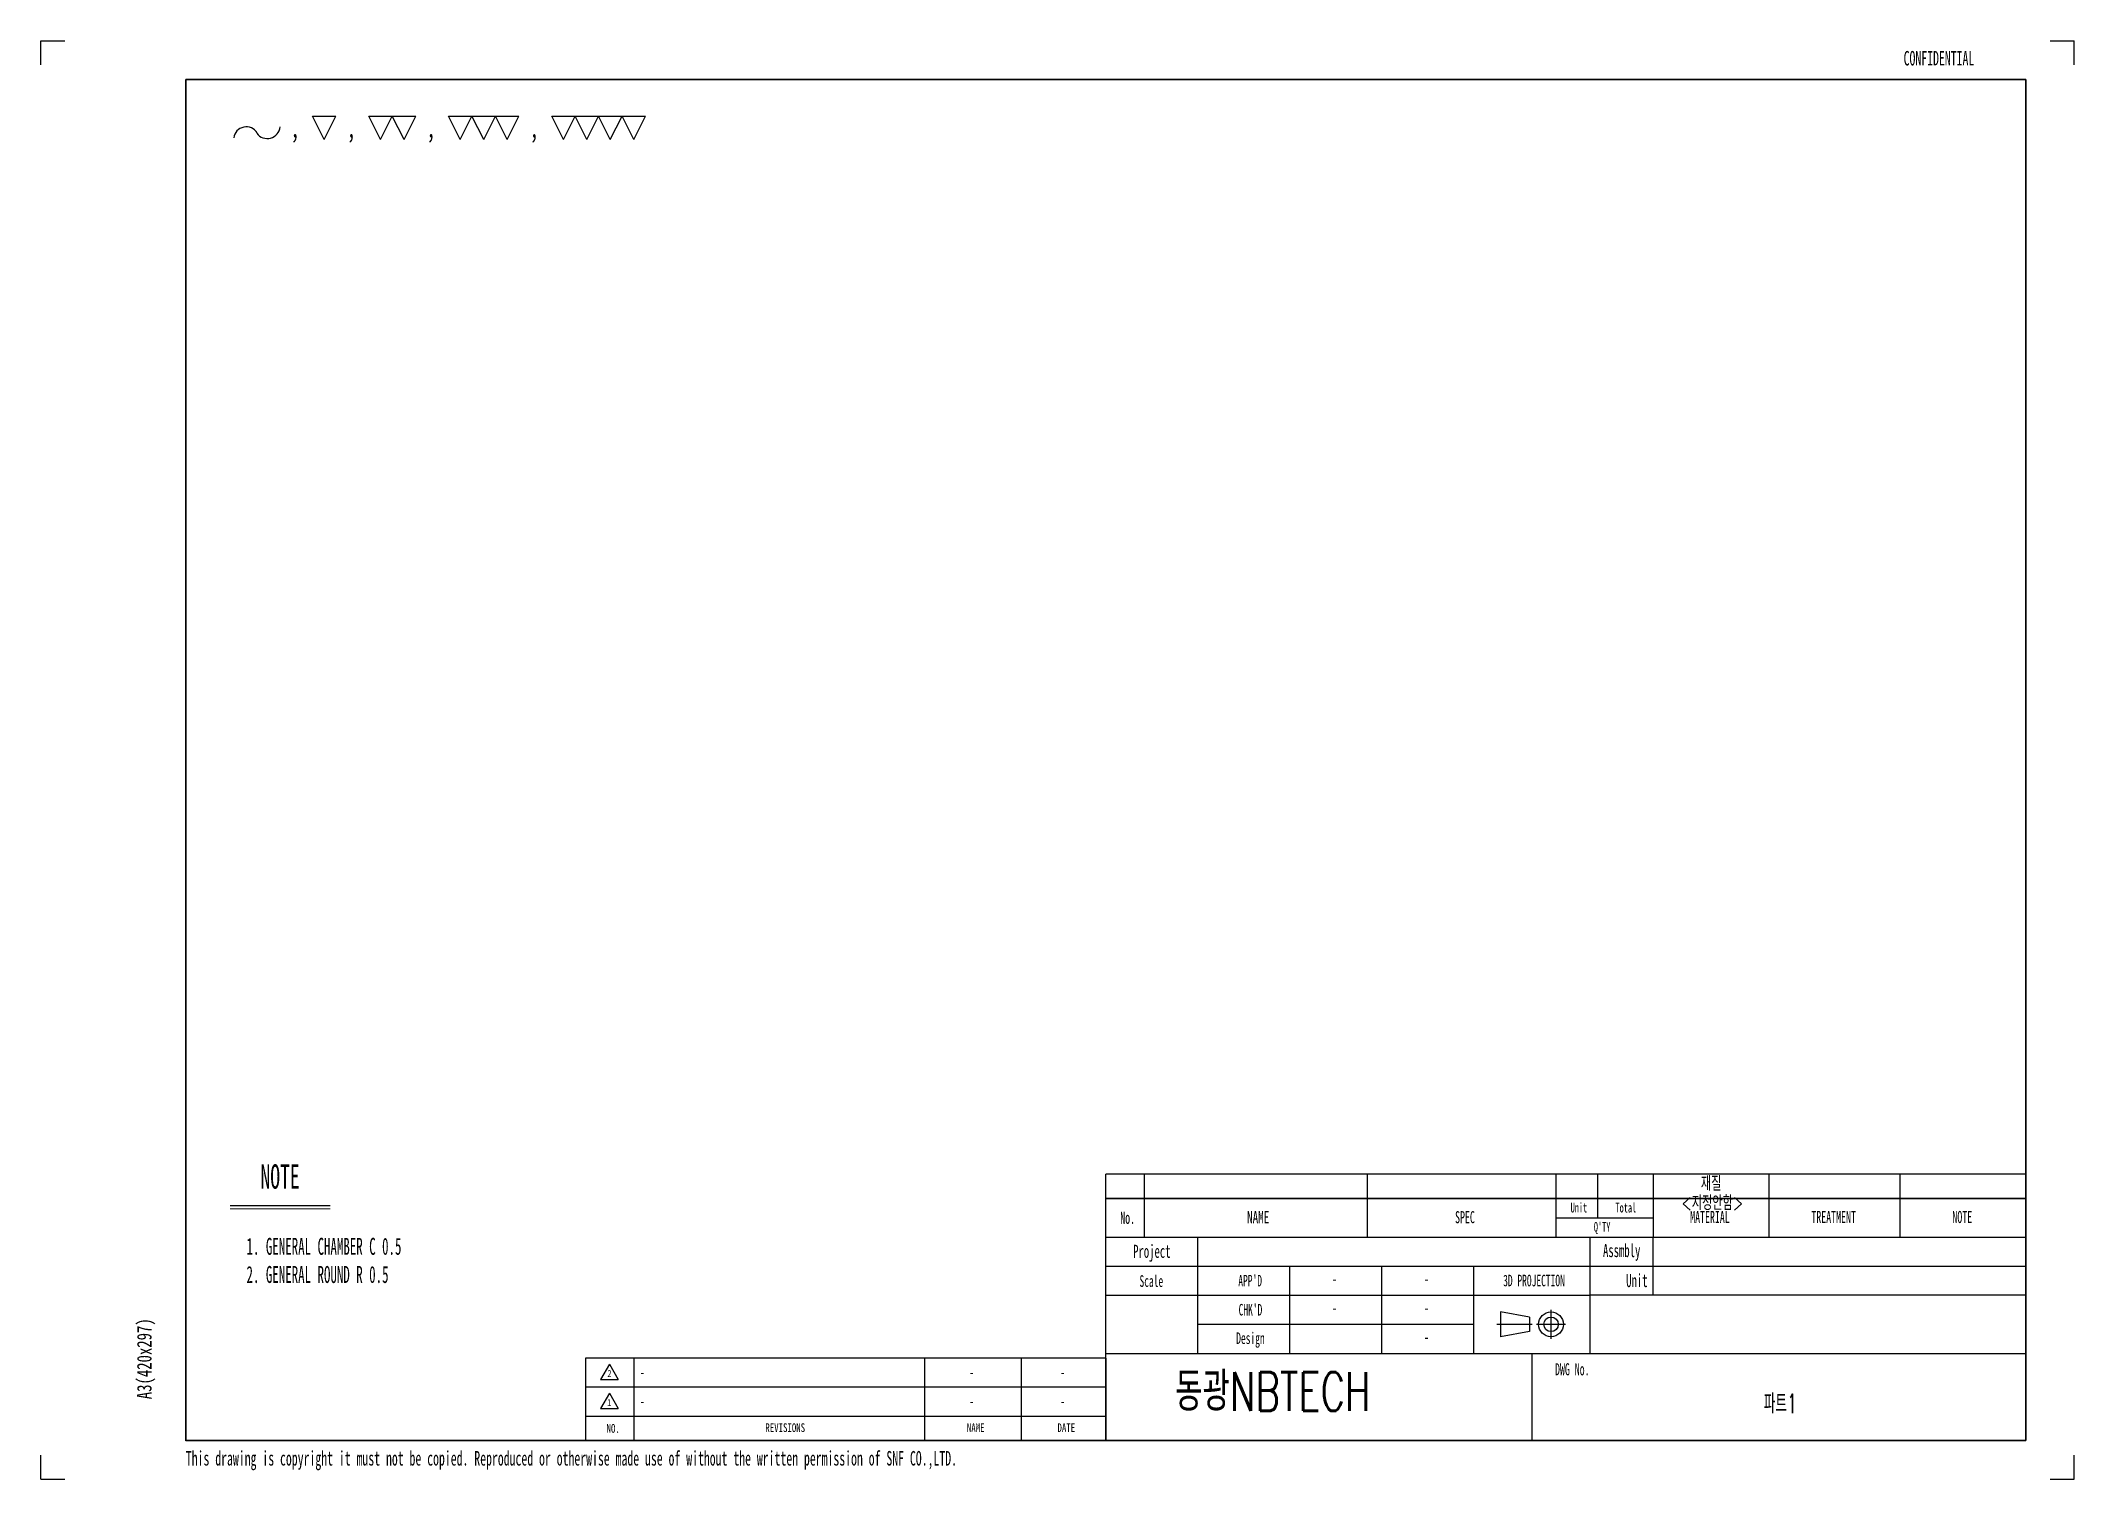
# Model space of a CAD drawing. Header units: millimetres. Extents: x -22.9 to 27.1, y -23.4 to 26.6.
# Drawn here: x 0.001 to 4.201, y 0 to 2.97 of the extents above; entities that cross this region are included whole.
import ezdxf

# ---------------------------------------------------------------- set-up
doc = ezdxf.new("R2010")
doc.units = ezdxf.units.MM
doc.header["$LTSCALE"] = 0.01
doc.linetypes.add('CENTER', pattern=[10.16, 6.35, -1.27, 1.27, -1.27])
doc.layers.add('3', color=3, linetype='Continuous')
doc.layers.add('4-1', color=2, linetype='Continuous')
doc.styles.add('SLDTEXTSTYLE0', font='TXT', dxfattribs={"width": 0.744681})
doc.styles.add('SLDTEXTSTYLE1', font='TXT', dxfattribs={"width": 0.7, "bigfont": 'bigfont'})
doc.styles.add('SLDTEXTSTYLE2', font='TXT', dxfattribs={"width": 0.6})
doc.styles.add('SLDTEXTSTYLE3', font='TXT', dxfattribs={"width": 0.675})
doc.styles.add('SLDTEXTSTYLE4', font='TXT', dxfattribs={"width": 0.56})
doc.styles.add('SLDTEXTSTYLE5', font='TXT', dxfattribs={"width": 0.595745})
doc.styles.add('SLDTEXTSTYLE6', font='TXT', dxfattribs={"width": 0.595745, "bigfont": 'bigfont'})
doc.styles.add('SLDTEXTSTYLE7', font='TXT', dxfattribs={"width": 0.7})

msp = doc.modelspace()

# ---------------------------------------------------------------- texts
at = {"layer": '4-1'}
for s, insert, char_height, attachment_point, style in [('CONFIDENTIAL', (3.8482, 2.9488), 0.03, 1, 'SLDTEXTSTYLE5'), ('NOTE', (0.4952, 0.6501), 0.05, 2, 'SLDTEXTSTYLE5'), ('-', (2.6728, 0.4259), 0.024, 2, 'SLDTEXTSTYLE5'), ('-', (2.8628, 0.4259), 0.024, 2, 'SLDTEXTSTYLE5'), ('-', (2.6728, 0.3659), 0.024, 2, 'SLDTEXTSTYLE5'), ('-', (2.8628, 0.3659), 0.024, 2, 'SLDTEXTSTYLE5'), ('-', (2.8628, 0.3059), 0.024, 2, 'SLDTEXTSTYLE5'), ('2', (1.1754, 0.2257), 0.0144, 2, 'SLDTEXTSTYLE0'), ('-', (1.2384, 0.2333), 0.024, 1, 'SLDTEXTSTYLE5'), ('-', (1.9232, 0.2333), 0.024, 2, 'SLDTEXTSTYLE5'), ('-', (2.1112, 0.2333), 0.024, 2, 'SLDTEXTSTYLE5'), ('파트1', (3.5936, 0.1763), 0.04, 2, 'SLDTEXTSTYLE6'), ('1', (1.1749, 0.1657), 0.0144, 2, 'SLDTEXTSTYLE0'), ('-', (1.2384, 0.1733), 0.024, 1, 'SLDTEXTSTYLE5'), ('-', (1.9232, 0.1733), 0.024, 2, 'SLDTEXTSTYLE5'), ('-', (2.1112, 0.1733), 0.024, 2, 'SLDTEXTSTYLE5'), ('This drawing is copyright it must not be copied. Reproduced or otherwise made use of without the written permission of SNF CO.,LTD.', (0.3005, 0.0584), 0.03, 1, 'SLDTEXTSTYLE5')]:
    msp.add_mtext(s, dxfattribs=dict(at, insert=insert, char_height=char_height, attachment_point=attachment_point, style=style))

# ---------------------------------------------------------------- blocks, each defined once
blk = doc.blocks.new('SW_NOTE_0')
at = {"layer": '4-1', "color": 0, "insert": (-0.0387, 0.1232), "char_height": 0.03, "attachment_point": 2, "rotation": 90, "style": 'SLDTEXTSTYLE0'}
blk.add_mtext('A3(420x297)', dxfattribs=at)
blk = doc.blocks.new('SW_NOTE_0_1')
at = {"layer": '4-1', "color": 0, "insert": (0, 0.1031), "char_height": 0.08, "attachment_point": 1, "style": 'SLDTEXTSTYLE1'}
blk.add_mtext('동광NBTECH', dxfattribs=at)
blk = doc.blocks.new('SW_NOTE_0_2')
at = {"layer": '4-1', "color": 0, "insert": (0.0597, 0.0322), "char_height": 0.025, "attachment_point": 2, "style": 'SLDTEXTSTYLE2'}
blk.add_mtext('DWG No.', dxfattribs=at)
blk = doc.blocks.new('SW_NOTE_0_3')
at = {"layer": '4-1', "color": 0, "insert": (0.0354, 0.0309), "char_height": 0.024, "attachment_point": 2, "style": 'SLDTEXTSTYLE2'}
blk.add_mtext("APP'D", dxfattribs=at)
blk = doc.blocks.new('SW_NOTE_0_4')
at = {"layer": '4-1', "color": 0, "insert": (0.0483, 0.0348), "char_height": 0.027, "attachment_point": 2, "style": 'SLDTEXTSTYLE2'}
blk.add_mtext('Project', dxfattribs=at)
blk = doc.blocks.new('SW_NOTE_0_5')
at = {"layer": '4-1', "color": 0, "insert": (0.0543, 0.0348), "char_height": 0.027, "attachment_point": 2, "style": 'SLDTEXTSTYLE2'}
blk.add_mtext('Assmbly', dxfattribs=at)
blk = doc.blocks.new('SW_NOTE_0_6')
at = {"layer": '4-1', "color": 0, "insert": (0.0381, 0.0309), "char_height": 0.024, "attachment_point": 2, "style": 'SLDTEXTSTYLE2'}
blk.add_mtext("CHK'D", dxfattribs=at)
blk = doc.blocks.new('SW_NOTE_0_7')
at = {"layer": '4-1', "color": 0, "insert": (0.0411, 0.0309), "char_height": 0.024, "attachment_point": 2, "style": 'SLDTEXTSTYLE2'}
blk.add_mtext('Design', dxfattribs=at)
blk = doc.blocks.new('SW_NOTE_0_8')
at = {"layer": '4-1', "color": 0, "insert": (0.0597, 0.0322), "char_height": 0.025, "attachment_point": 2, "style": 'SLDTEXTSTYLE2'}
blk.add_mtext('MATERIAL', dxfattribs=at)
blk = doc.blocks.new('SW_NOTE_0_9')
at = {"layer": '4-1', "color": 0, "insert": (0.0322, 0.0322), "char_height": 0.025, "attachment_point": 2, "style": 'SLDTEXTSTYLE2'}
blk.add_mtext('SPEC', dxfattribs=at)
blk = doc.blocks.new('SW_NOTE_0_10')
at = {"layer": '4-1', "color": 0, "insert": (0.0219, 0.0322), "char_height": 0.025, "attachment_point": 2, "style": 'SLDTEXTSTYLE2'}
blk.add_mtext('No.', dxfattribs=at)
blk = doc.blocks.new('SW_NOTE_0_11')
at = {"layer": '4-1', "color": 0, "insert": (0.0422, 0.0322), "char_height": 0.025, "attachment_point": 2, "style": 'SLDTEXTSTYLE3'}
blk.add_mtext('NAME', dxfattribs=at)
blk = doc.blocks.new('SW_NOTE_0_12')
at = {"layer": '4-1', "color": 0, "insert": (0.022, 0.0258), "char_height": 0.02, "attachment_point": 2, "style": 'SLDTEXTSTYLE2'}
blk.add_mtext("Q'TY", dxfattribs=at)
blk = doc.blocks.new('SW_NOTE_0_13')
at = {"layer": '4-1', "color": 0, "insert": (0.0694, 0.0322), "char_height": 0.025, "attachment_point": 2, "style": 'SLDTEXTSTYLE2'}
blk.add_mtext('TREATMENT', dxfattribs=at)
blk = doc.blocks.new('SW_NOTE_0_14')
at = {"layer": '4-1', "color": 0, "insert": (0.0341, 0.0322), "char_height": 0.025, "attachment_point": 2, "style": 'SLDTEXTSTYLE2'}
blk.add_mtext('NOTE', dxfattribs=at)
blk = doc.blocks.new('SW_NOTE_0_15')
at = {"layer": '4-1', "color": 0, "insert": (0.0192, 0.0258), "char_height": 0.02, "attachment_point": 2, "style": 'SLDTEXTSTYLE2'}
blk.add_mtext('Unit', dxfattribs=at)
blk = doc.blocks.new('SW_NOTE_0_16')
at = {"layer": '4-1', "color": 0, "insert": (0.0245, 0.0258), "char_height": 0.02, "attachment_point": 2, "style": 'SLDTEXTSTYLE2'}
blk.add_mtext('Total', dxfattribs=at)
blk = doc.blocks.new('SW_NOTE_0_17')
at = {"layer": '4-1', "color": 0, "insert": (0.026, 0.0348), "char_height": 0.027, "attachment_point": 2, "style": 'SLDTEXTSTYLE2'}
blk.add_mtext('Unit', dxfattribs=at)
blk = doc.blocks.new('SW_NOTE_0_18')
at = {"layer": '4-1', "color": 0, "insert": (0.0339, 0.0309), "char_height": 0.024, "attachment_point": 2, "style": 'SLDTEXTSTYLE2'}
blk.add_mtext('Scale', dxfattribs=at)
blk = doc.blocks.new('SW_NOTE_0_19')
at = {"layer": '4-1', "color": 0, "insert": (0.0703, 0.0232), "char_height": 0.018, "attachment_point": 2, "style": 'SLDTEXTSTYLE0'}
blk.add_mtext('REVISIONS', dxfattribs=at)
blk = doc.blocks.new('SW_NOTE_0_20')
at = {"layer": '4-1', "color": 0, "insert": (0.0227, 0.0232), "char_height": 0.018, "attachment_point": 2, "style": 'SLDTEXTSTYLE0'}
blk.add_mtext('NO.', dxfattribs=at)
blk = doc.blocks.new('SW_NOTE_0_21')
at = {"layer": '4-1', "color": 0, "insert": (0.0371, 0.0232), "char_height": 0.018, "attachment_point": 2, "style": 'SLDTEXTSTYLE0'}
blk.add_mtext('NAME', dxfattribs=at)
blk = doc.blocks.new('SW_NOTE_0_22')
at = {"layer": '4-1', "color": 0, "insert": (0.0344, 0.0232), "char_height": 0.018, "attachment_point": 2, "style": 'SLDTEXTSTYLE0'}
blk.add_mtext('DATE', dxfattribs=at)
blk = doc.blocks.new('SW_NOTE_0_23')
at = {"layer": '4-1', "color": 0, "insert": (0.0981, 0.0309), "char_height": 0.024, "attachment_point": 2, "style": 'SLDTEXTSTYLE2'}
blk.add_mtext('3D PROJECTION', dxfattribs=at)
blk = doc.blocks.new('A$C547C11EC_')
for p, q in [((-0.88, 0), (-0.88, 0.55)), ((1.02, 0.55), (-0.88, 0.55)), ((1.02, 0.55), (1.02, 0.42)), ((-0.88, 0.5), (1.02, 0.5)), ((1.02, 0.5), (-0.88, 0.5)), ((-0.88, 0.42), (1.02, 0.42)), ((-0.88, 0.42), (1.02, 0.42)), ((1.02, 0.42), (1.02, 0)), ((-0.69, 0.36), (-0.69, 0.42)), ((0.12, 0.36), (0.12, 0.42)), ((-0.88, 0.36), (0.12, 0.36)), ((0.12, 0.18), (0.12, 0.36)), ((1.02, 0.3), (0.12, 0.3)), ((-0.0652, 0.2656), (-0.0652, 0.2144)), ((-0.0052, 0.255), (-0.0652, 0.2656)), ((-0.0052, 0.255), (-0.0052, 0.225)), ((-0.0052, 0.225), (-0.0652, 0.2144)), ((-0.88, 0.18), (1.02, 0.18)), ((-0.88, 0.17), (-0.88, 0)), ((0, 0), (0, 0.18)), ((-1.955, 0), (-0.88, 0)), ((1.02, 0), (-0.88, 0))]:
    blk.add_line(p, q)
at = {"color": 3, "linetype": 'Continuous', "true_color": 0x00ff00}
for p, q in [((-0.34, 0.42), (-0.34, 0.55)), ((0.05, 0.42), (0.05, 0.55)), ((0.135, 0.55), (0.135, 0.46)), ((0.25, 0.55), (0.25, 0.42)), ((0.49, 0.42), (0.49, 0.55)), ((0.76, 0.42), (0.76, 0.55)), ((0.05, 0.46), (0.25, 0.46)), ((0.25, 0.3), (0.25, 0.42)), ((-0.69, 0.18), (-0.69, 0.36)), ((-0.5, 0.18), (-0.5, 0.36)), ((-0.12, 0.18), (-0.12, 0.36)), ((0.12, 0.36), (1.02, 0.36)), ((-0.88, 0.05), (-1.955, 0.05))]:
    blk.add_line(p, q, dxfattribs=at)
at = {"color": 251, "true_color": 0x6a6a6a}
for p, q in [((-0.31, 0.18), (-0.31, 0.36)), ((-0.88, 0.3), (0.12, 0.3)), ((-0.69, 0.24), (-0.12, 0.24)), ((-0.88, 0.17), (-1.955, 0.17)), ((-1.855, 0.17), (-1.855, 0)), ((-1.255, 0.17), (-1.255, 0)), ((-1.055, 0.17), (-1.055, 0)), ((-0.88, 0.11), (-1.955, 0.11))]:
    blk.add_line(p, q, dxfattribs=at)
at = {"color": 1, "linetype": 'CENTER'}
for p, q in [((0.0393, 0.21), (0.0393, 0.27)), ((-0.0728, 0.24), (0.0005, 0.24)), ((0.0092, 0.24), (0.0693, 0.24))]:
    blk.add_line(p, q, dxfattribs=at)
at = {"color": 7}
blk.add_line((-1.955, 0.17), (-1.955, 0), dxfattribs=at)
blk.add_circle((0.0393, 0.24), 0.0256)
at = {"color": 251, "true_color": 0x6a6a6a}
blk.add_circle((0.0393, 0.24), 0.015, dxfattribs=at)
at = {"layer": '3', "color": 3, "linetype": 'Continuous', "true_color": 0x00ff00}
blk.add_line((-0.8, 0.42), (-0.8, 0.55), dxfattribs=at)
at = {"layer": '4-1'}
for name, p in [('SW_NOTE_0_10', (-0.857, 0.4402)), ('SW_NOTE_0_11', (-0.6077, 0.4414)), ('SW_NOTE_0_9', (-0.1707, 0.4415)), ('SW_NOTE_0_15', (0.0776, 0.4651)), ('SW_NOTE_0_16', (0.1693, 0.4651)), ('SW_NOTE_0_8', (0.3078, 0.4419)), ('SW_NOTE_0_13', (0.5535, 0.4419)), ('SW_NOTE_0_14', (0.8545, 0.4419)), ('SW_NOTE_0_12', (0.1228, 0.4254)), ('SW_NOTE_0_4', (-0.8335, 0.3694)), ('SW_NOTE_0_5', (0.1309, 0.371)), ('SW_NOTE_0_18', (-0.8201, 0.3104)), ('SW_NOTE_0_3', (-0.6175, 0.3112)), ('SW_NOTE_0_23', (-0.094, 0.3115)), ('SW_NOTE_0_17', (0.1905, 0.3091)), ('SW_NOTE_0_6', (-0.6196, 0.2512)), ('SW_NOTE_0_7', (-0.6226, 0.1925)), ('SW_NOTE_0_2', (0.0235, 0.1275)), ('SW_NOTE_0_20', (-1.9203, 0.0109)), ('SW_NOTE_0_19', (-1.6126, 0.0124)), ('SW_NOTE_0_21', (-1.186, 0.0124)), ('SW_NOTE_0_22', (-0.9962, 0.0124))]:
    blk.add_blockref(name, p, dxfattribs=at)
blk = doc.blocks.new('A$C0C890E57')
at = {"color": 150, "linetype": 'Continuous', "true_color": 0x0080ff}
for p, q in [((-4.15, -0.05), (-4.15, 0)), ((-4.15, 0), (-4.1, 0)), ((0, 0), (0.05, 0)), ((0.05, -0.05), (0.05, 0)), ((-4.15, -2.97), (-4.15, -2.92)), ((0.05, -2.97), (0.05, -2.92)), ((-4.15, -2.97), (-4.1, -2.97)), ((0, -2.97), (0.05, -2.97))]:
    blk.add_line(p, q, dxfattribs=at)
at = {"lineweight": 35}
for p, q in [((-0.05, -0.08), (-3.85, -0.0801)), ((-3.85, -0.0801), (-3.85, -2.8906)), ((-0.05, -2.89), (-0.05, -0.08)), ((-3.85, -2.89), (-0.05, -2.89))]:
    blk.add_line(p, q, dxfattribs=at)
at = {"color": 2, "linetype": 'Continuous', "true_color": 0xffff00}
blk.add_line((-3.85, -2.8901), (-1.4, -2.8901), dxfattribs=at)
at = {"color": 7, "linetype": 'Continuous'}
blk.add_blockref('A$C547C11EC_', (-1.07, -2.89), dxfattribs=at)
at = {"layer": '4-1'}
for name, p in [('SW_NOTE_0', (-3.9124, -2.8443)), ('SW_NOTE_0_1', (-1.8073, -2.8518))]:
    blk.add_blockref(name, p, dxfattribs=at)
blk = doc.blocks.new('SW_NOTE_0_24')
at = {"layer": '4-1', "color": 0, "char_height": 0.035, "attachment_point": 1, "style": 'SLDTEXTSTYLE4'}
for s, insert in [('1. GENERAL CHAMBER C 0.5', (0, 0.0451)), ('2. GENERAL ROUND R 0.5', (0, -0.013))]:
    blk.add_mtext(s, dxfattribs=dict(at, insert=insert))
blk = doc.blocks.new('SW_NOTE_0_25')
at = {"layer": '4-1', "color": 0, "char_height": 0.03, "attachment_point": 2, "style": 'SLDTEXTSTYLE1'}
for s, insert in [('<지정안함>', (0.038, -0.0013)), ('재질', (0.0356, 0.0387))]:
    blk.add_mtext(s, dxfattribs=dict(at, insert=insert))
blk = doc.blocks.new('SW_NOTE_0_26')
at = {"layer": '4-1', "color": 0}
for p, q in [((0.0863, 0.008), (0.0621, 0.0564)), ((0.0621, 0.0564), (0.1105, 0.0564)), ((0.0863, 0.008), (0.1105, 0.0564)), ((0.2025, 0.008), (0.1783, 0.0564)), ((0.1783, 0.0564), (0.2267, 0.0564)), ((0.2025, 0.008), (0.2267, 0.0564)), ((0.251, 0.008), (0.2267, 0.0564)), ((0.2267, 0.0564), (0.2752, 0.0564)), ((0.251, 0.008), (0.2752, 0.0564)), ((0.3671, 0.008), (0.3429, 0.0564)), ((0.3429, 0.0564), (0.3914, 0.0564)), ((0.3671, 0.008), (0.3914, 0.0564)), ((0.4156, 0.008), (0.3914, 0.0564)), ((0.3914, 0.0564), (0.4398, 0.0564)), ((0.4156, 0.008), (0.4398, 0.0564)), ((0.464, 0.008), (0.4398, 0.0564)), ((0.4398, 0.0564), (0.4883, 0.0564)), ((0.464, 0.008), (0.4883, 0.0564)), ((0.5802, 0.008), (0.556, 0.0564)), ((0.556, 0.0564), (0.6045, 0.0564)), ((0.5802, 0.008), (0.6045, 0.0564)), ((0.6287, 0.008), (0.6045, 0.0564)), ((0.6045, 0.0564), (0.6529, 0.0564)), ((0.6287, 0.008), (0.6529, 0.0564)), ((0.6771, 0.008), (0.6529, 0.0564)), ((0.6529, 0.0564), (0.7014, 0.0564)), ((0.6771, 0.008), (0.7014, 0.0564)), ((0.7256, 0.008), (0.7014, 0.0564)), ((0.7014, 0.0564), (0.7498, 0.0564)), ((0.7256, 0.008), (0.7498, 0.0564))]:
    blk.add_line(p, q, dxfattribs=at)
for centre, radius, start, end in [((-0.0747, 0.008), 0.0263, 31.2184, 172.5868), ((-0.0315, 0.0371), 0.0268, 216.6561, 353.7742)]:
    blk.add_arc(centre, radius, start, end, dxfattribs=at)
at = {"layer": '4-1', "color": 0, "char_height": 0.0423, "attachment_point": 1, "style": 'SLDTEXTSTYLE7'}
for insert in [(0.0159, 0.0546), (0.1321, 0.0546), (0.2967, 0.0546), (0.5098, 0.0546)]:
    blk.add_mtext(',', dxfattribs=dict(at, insert=insert))

# ---------------------------------------------------------------- linework, layer by layer
at = {"color": 4, "true_color": 0x00ffff}
for p, q in [((0.3921, 0.5651), (0.5986, 0.5651)), ((1.1568, 0.206), (1.1937, 0.206))]:
    msp.add_line(p, q, dxfattribs=at)
at = {"color": 179, "linetype": 'Continuous', "lineweight": 18, "true_color": 0x212142}
msp.add_line((0.3921, 0.5581), (0.5986, 0.5581), dxfattribs=at)
at = {"color": 4, "linetype": 'Continuous', "true_color": 0x00ffff}
for p, q in [((1.1752, 0.238), (1.1568, 0.206)), ((1.1752, 0.238), (1.1937, 0.206)), ((1.1752, 0.178), (1.1568, 0.146)), ((1.1752, 0.178), (1.1937, 0.146)), ((1.1568, 0.146), (1.1937, 0.146))]:
    msp.add_line(p, q, dxfattribs=at)

# ---------------------------------------------------------------- block references
at = {"color": 7, "linetype": 'Continuous'}
msp.add_blockref('A$C0C890E57', (4.1507, 2.97), dxfattribs=at)
at = {"layer": '4-1'}
for name, p in [('SW_NOTE_0_26', (0.5001, 2.7578)), ('SW_NOTE_0_25', (3.4151, 0.5871)), ('SW_NOTE_0_24', (0.4258, 0.4534))]:
    msp.add_blockref(name, p, dxfattribs=at)

msp.set_redraw_order([(e.dxf.handle, doc.entitydb.next_handle()) for e in msp.query("TEXT MTEXT ATTDEF DIMENSION ARC_DIMENSION")])  # texts and dimensions are drawn at this point

doc.saveas('drawing.dxf')
